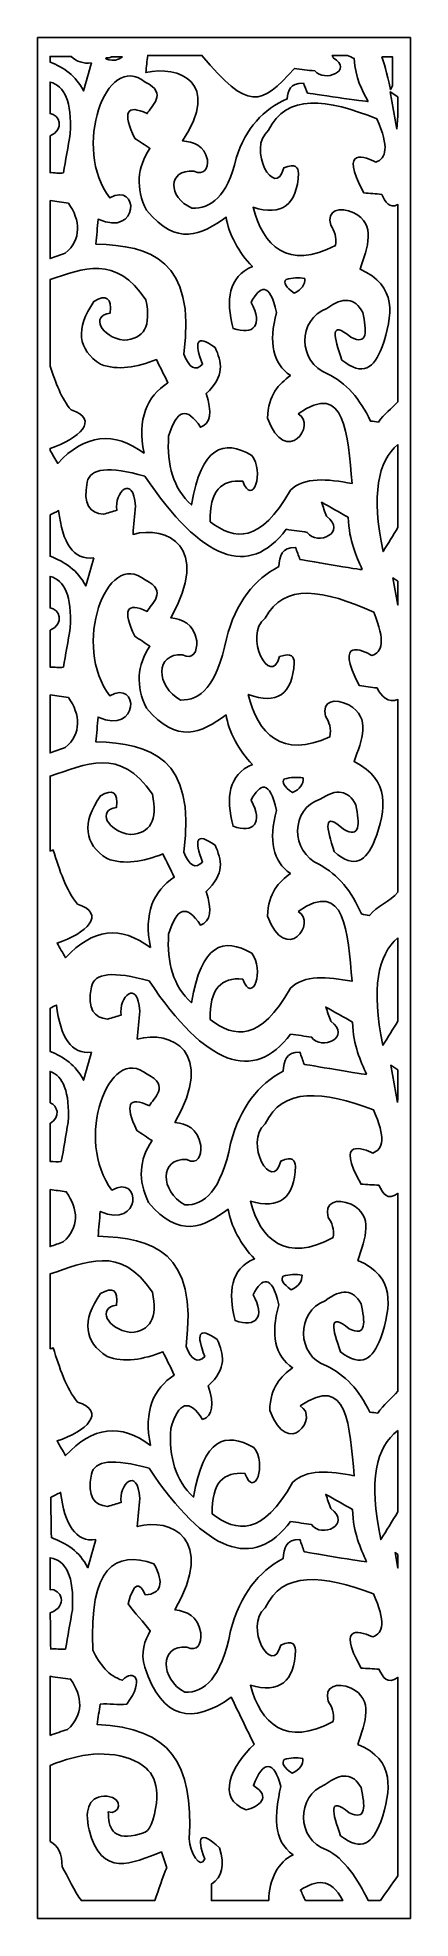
# Model space of a CAD drawing. Header units: centimetres. Extents: x -27 to -23.4, y -9 to 9.
import ezdxf

# ---------------------------------------------------------------- set-up
doc = ezdxf.new("R2010")
doc.units = ezdxf.units.CM
doc.header["$MEASUREMENT"] = 0
doc.layers.add('layer 1', color=7, linetype='Continuous')

msp = doc.modelspace()

# ---------------------------------------------------------------- linework, layer by layer
at = {"layer": 'layer 1', "color": 250}
for points, knots in [([(-23.42773, -9.00021), (-23.42773, -9.00021), (-26.99914, -9.00021), (-26.99914, -9.00021), (-26.99914, -9.00021), (-26.99914, -9.00021), (-26.99914, 9.00077), (-26.99914, 9.00077), (-26.99914, 9.00077), (-26.99914, 9.00077), (-23.42773, 9.00077), (-23.42773, 9.00077), (-23.42773, 9.00077), (-23.42773, 9.00077), (-23.42773, -9.00021), (-23.42773, -9.00021)], [0, 0, 0, 0, 0.2, 0.2, 0.2, 0.2, 0.4, 0.4, 0.4, 0.4, 0.6, 0.6, 0.6, 0.6, 1, 1, 1, 1]), ([(-26.48171, 8.75968), (-26.50741, 8.66994), (-26.53314, 8.58032), (-26.5587, 8.49054), (-26.5587, 8.49054), (-26.63413, 8.63666), (-26.74724, 8.71344), (-26.87886, 8.76728), (-26.87886, 8.76728), (-26.87886, 8.76728), (-26.87886, 8.82135), (-26.87886, 8.82135), (-26.87886, 8.82135), (-26.87886, 8.82135), (-26.67677, 8.82135), (-26.67677, 8.82135), (-26.67677, 8.82135), (-26.62605, 8.77093), (-26.5616, 8.74898), (-26.48171, 8.75968)], [0, 0, 0, 0, 0.16666667, 0.16666667, 0.16666667, 0.16666667, 0.33333333, 0.33333333, 0.33333333, 0.33333333, 0.5, 0.5, 0.5, 0.5, 0.66666667, 0.66666667, 0.66666667, 0.66666667, 1, 1, 1, 1]), ([(-24.50391, 5.40042), (-24.04643, 5.72142), (-24.02956, 5.2026), (-23.98691, 4.73327), (-23.98691, 4.73327), (-24.22347, 4.77645), (-24.44678, 4.79825), (-24.57684, 4.66865), (-24.57684, 4.66865), (-24.86477, 4.15869), (-25.11118, 4.18758), (-25.3459, 4.36724), (-25.3459, 4.36724), (-25.35473, 4.66427), (-25.23764, 4.77362), (-25.03433, 4.7548), (-25.03433, 4.7548), (-24.94056, 4.50428), (-24.82028, 4.84615), (-24.94812, 5.00233), (-24.94812, 5.00233), (-25.21779, 5.15832), (-25.43212, 5.09019), (-25.52485, 4.52885), (-25.52485, 4.52885), (-25.70111, 4.68664), (-25.76192, 4.91263), (-25.7437, 5.18516), (-25.7437, 5.18516), (-25.66847, 5.44333), (-25.56688, 5.47207), (-25.43877, 5.27124), (-25.43877, 5.27124), (-25.34145, 5.30709), (-25.32377, 5.41487), (-25.38571, 5.59397), (-25.38571, 5.59397), (-25.20174, 5.75916), (-25.23505, 5.899), (-25.29952, 6.03527), (-25.29952, 6.03527), (-25.48434, 6.16969), (-25.49914, 6.08369), (-25.41876, 5.87399), (-25.41876, 5.87399), (-25.48733, 5.80575), (-25.54702, 5.83808), (-25.59789, 5.97062), (-25.59789, 5.97062), (-25.47921, 6.88047), (-25.91944, 7.00872), (-26.43975, 7.02528), (-26.43975, 7.02528), (-26.43315, 7.10411), (-26.42652, 7.18307), (-26.41986, 7.26198), (-26.41986, 7.26198), (-26.01987, 7.0863), (-26.02655, 7.62795), (-26.30719, 7.46644), (-26.30719, 7.46644), (-26.66975, 7.93385), (-26.3456, 8.87996), (-25.96911, 8.57493), (-25.96911, 8.57493), (-25.74149, 8.46709), (-25.91831, 8.33808), (-25.94914, 8.2736), (-25.94914, 8.2736), (-26.1481, 8.36686), (-26.18782, 8.28786), (-26.06851, 8.03679), (-26.06851, 8.03679), (-26.01987, 8.00454), (-25.97134, 7.97217), (-25.92264, 7.93986), (-25.92264, 7.93986), (-26.04858, 7.75705), (-26.05967, 7.55978), (-25.95585, 7.34819), (-25.95585, 7.34819), (-25.66147, 6.99662), (-25.43404, 7.11049), (-25.1934, 7.28347), (-25.1934, 7.28347), (-25.17131, 7.12572), (-25.06969, 6.93913), (-24.94153, 6.81007), (-24.94153, 6.81007), (-25.1726, 6.70969), (-25.19674, 6.4909), (-25.12712, 6.21816), (-25.12712, 6.21816), (-24.9291, 6.14732), (-24.83396, 6.24952), (-24.95479, 6.46563), (-24.95479, 6.46563), (-24.87069, 6.62763), (-24.77579, 6.66772), (-24.7094, 6.36874), (-24.7094, 6.36874), (-24.78897, 6.08185), (-24.74478, 5.88105), (-24.57684, 5.76621), (-24.57684, 5.76621), (-24.6898, 5.68401), (-24.78924, 5.58372), (-24.79569, 5.35739), (-24.79569, 5.35739), (-24.62017, 4.88197), (-24.31421, 5.29827), (-24.50391, 5.40042)], [0, 0, 0, 0, 0.03448276, 0.03448276, 0.03448276, 0.03448276, 0.06896552, 0.06896552, 0.06896552, 0.06896552, 0.10344828, 0.10344828, 0.10344828, 0.10344828, 0.13793103, 0.13793103, 0.13793103, 0.13793103, 0.17241379, 0.17241379, 0.17241379, 0.17241379, 0.20689655, 0.20689655, 0.20689655, 0.20689655, 0.24137931, 0.24137931, 0.24137931, 0.24137931, 0.27586207, 0.27586207, 0.27586207, 0.27586207, 0.31034483, 0.31034483, 0.31034483, 0.31034483, 0.34482759, 0.34482759, 0.34482759, 0.34482759, 0.37931034, 0.37931034, 0.37931034, 0.37931034, 0.4137931, 0.4137931, 0.4137931, 0.4137931, 0.44827586, 0.44827586, 0.44827586, 0.44827586, 0.48275862, 0.48275862, 0.48275862, 0.48275862, 0.51724138, 0.51724138, 0.51724138, 0.51724138, 0.55172414, 0.55172414, 0.55172414, 0.55172414, 0.5862069, 0.5862069, 0.5862069, 0.5862069, 0.62068966, 0.62068966, 0.62068966, 0.62068966, 0.65517241, 0.65517241, 0.65517241, 0.65517241, 0.68965517, 0.68965517, 0.68965517, 0.68965517, 0.72413793, 0.72413793, 0.72413793, 0.72413793, 0.75862069, 0.75862069, 0.75862069, 0.75862069, 0.79310345, 0.79310345, 0.79310345, 0.79310345, 0.82758621, 0.82758621, 0.82758621, 0.82758621, 0.86206897, 0.86206897, 0.86206897, 0.86206897, 0.89655172, 0.89655172, 0.89655172, 0.89655172, 0.93103448, 0.93103448, 0.93103448, 0.93103448, 1, 1, 1, 1]), ([(-23.83386, 8.39062), (-23.89129, 8.49807), (-23.9544, 8.60794), (-23.96577, 8.79963), (-23.96577, 8.79963), (-23.98755, 8.80997), (-24.00944, 8.82058), (-24.03125, 8.83084), (-24.03125, 8.83084), (-24.03125, 8.83084), (-24.17632, 8.83084), (-24.17632, 8.83084), (-24.17632, 8.83084), (-24.17307, 8.82321), (-24.16982, 8.81528), (-24.16647, 8.80741), (-24.16647, 8.80741), (-23.96601, 8.68322), (-24.25341, 8.56971), (-24.3443, 8.68172), (-24.3443, 8.68172), (-24.40934, 8.68959), (-24.47434, 8.69735), (-24.53931, 8.70519), (-24.53931, 8.70519), (-24.86209, 8.34565), (-24.98021, 8.29758), (-25.42436, 8.83084), (-25.42436, 8.83084), (-25.42436, 8.83084), (-25.9446, 8.83084), (-25.9446, 8.83084), (-25.9446, 8.83084), (-25.95033, 8.77592), (-25.95607, 8.72099), (-25.96175, 8.66584), (-25.96175, 8.66584), (-25.64913, 8.73807), (-25.23408, 8.57151), (-25.6119, 8.01319), (-25.6119, 8.01319), (-25.50282, 8.00004), (-25.40327, 7.97136), (-25.37106, 7.8322), (-25.37106, 7.8322), (-25.36515, 7.74796), (-25.40135, 7.67983), (-25.5029, 7.72212), (-25.5029, 7.72212), (-25.75523, 7.74037), (-25.75336, 7.47293), (-25.52004, 7.36803), (-25.52004, 7.36803), (-25.33848, 7.36279), (-25.18554, 7.47549), (-25.09567, 7.84789), (-25.09567, 7.84789), (-25.00631, 8.13702), (-24.83531, 8.31395), (-24.60815, 8.41416), (-24.60815, 8.41416), (-24.60254, 8.49551), (-24.58167, 8.56652), (-24.45328, 8.5636), (-24.45328, 8.5636), (-24.43992, 8.5322), (-24.42652, 8.50075), (-24.4131, 8.46931), (-24.4131, 8.46931), (-24.4131, 8.46931), (-23.8281, 8.38272), (-23.83386, 8.39062)], [0, 0, 0, 0, 0.05263158, 0.05263158, 0.05263158, 0.05263158, 0.10526316, 0.10526316, 0.10526316, 0.10526316, 0.15789474, 0.15789474, 0.15789474, 0.15789474, 0.21052632, 0.21052632, 0.21052632, 0.21052632, 0.26315789, 0.26315789, 0.26315789, 0.26315789, 0.31578947, 0.31578947, 0.31578947, 0.31578947, 0.36842105, 0.36842105, 0.36842105, 0.36842105, 0.42105263, 0.42105263, 0.42105263, 0.42105263, 0.47368421, 0.47368421, 0.47368421, 0.47368421, 0.52631579, 0.52631579, 0.52631579, 0.52631579, 0.57894737, 0.57894737, 0.57894737, 0.57894737, 0.63157895, 0.63157895, 0.63157895, 0.63157895, 0.68421053, 0.68421053, 0.68421053, 0.68421053, 0.73684211, 0.73684211, 0.73684211, 0.73684211, 0.78947368, 0.78947368, 0.78947368, 0.78947368, 0.84210526, 0.84210526, 0.84210526, 0.84210526, 0.89473684, 0.89473684, 0.89473684, 0.89473684, 1, 1, 1, 1]), ([(-26.18435, 8.8175), (-26.26927, 8.74306), (-26.41133, 8.81822), (-26.3132, 8.80845), (-26.3132, 8.80845), (-26.30247, 8.81143), (-26.29202, 8.81456), (-26.28177, 8.8175), (-26.28177, 8.8175), (-26.28177, 8.8175), (-26.18435, 8.8175), (-26.18435, 8.8175)], [0, 0, 0, 0, 0.25, 0.25, 0.25, 0.25, 0.5, 0.5, 0.5, 0.5, 1, 1, 1, 1]), ([(-23.7008, 8.8175), (-23.68392, 8.76579), (-23.65502, 8.67265), (-23.6191, 8.50373), (-23.6191, 8.50373), (-23.61108, 8.51632), (-23.60492, 8.52934), (-23.60008, 8.54237), (-23.60008, 8.54237), (-23.60008, 8.54237), (-23.60008, 8.8175), (-23.60008, 8.8175), (-23.60008, 8.8175), (-23.60008, 8.8175), (-23.7008, 8.8175), (-23.7008, 8.8175)], [0, 0, 0, 0, 0.2, 0.2, 0.2, 0.2, 0.4, 0.4, 0.4, 0.4, 0.6, 0.6, 0.6, 0.6, 1, 1, 1, 1]), ([(-26.75137, 7.70552), (-26.72966, 7.82404), (-26.70803, 7.96181), (-26.68615, 8.08027), (-26.68615, 8.08027), (-26.66815, 8.39096), (-26.7413, 8.53977), (-26.87886, 8.57483), (-26.87886, 8.57483), (-26.87886, 8.57483), (-26.87886, 8.27405), (-26.87886, 8.27405), (-26.87886, 8.27405), (-26.79297, 8.26544), (-26.7363, 8.12596), (-26.87886, 8.05992), (-26.87886, 8.05992), (-26.87886, 8.05992), (-26.87886, 7.70776), (-26.87886, 7.70776), (-26.87886, 7.70776), (-26.8381, 7.71127), (-26.79002, 7.69685), (-26.75137, 7.70552)], [0, 0, 0, 0, 0.14285714, 0.14285714, 0.14285714, 0.14285714, 0.28571429, 0.28571429, 0.28571429, 0.28571429, 0.42857143, 0.42857143, 0.42857143, 0.42857143, 0.57142857, 0.57142857, 0.57142857, 0.57142857, 0.71428571, 0.71428571, 0.71428571, 0.71428571, 1, 1, 1, 1]), ([(-23.54789, 5.51597), (-23.60926, 5.44933), (-23.68103, 5.39672), (-23.73461, 5.31979), (-23.73461, 5.31979), (-23.7603, 5.3236), (-23.786, 5.32743), (-23.81149, 5.33123), (-23.81149, 5.33123), (-23.9082, 5.54506), (-24.04503, 5.69575), (-24.2218, 5.78352), (-24.2218, 5.78352), (-24.50903, 5.88995), (-24.50903, 6.30966), (-24.22777, 6.40845), (-24.22777, 6.40845), (-24.07265, 6.52312), (-23.9583, 6.51061), (-23.88461, 6.37102), (-23.88461, 6.37102), (-23.84654, 6.19348), (-23.83398, 6.04884), (-23.99949, 6.13366), (-23.99949, 6.13366), (-24.20375, 6.30629), (-24.16162, 6.13503), (-24.08441, 5.91459), (-24.08441, 5.91459), (-23.88247, 5.75324), (-23.77714, 5.83884), (-23.69833, 6.03971), (-23.69833, 6.03971), (-23.59609, 6.34184), (-23.5516, 6.62602), (-23.91038, 6.78504), (-23.91038, 6.78504), (-23.83959, 6.99538), (-23.75043, 7.21172), (-23.97047, 7.32476), (-23.97047, 7.32476), (-24.10681, 7.38888), (-24.23213, 7.35056), (-24.19073, 7.20523), (-24.19073, 7.20523), (-24.15433, 7.15175), (-24.13387, 7.08983), (-24.14519, 7.01178), (-24.14519, 7.01178), (-24.60067, 6.77281), (-24.84149, 7.00952), (-24.93522, 7.37742), (-24.93522, 7.37742), (-24.65764, 7.29038), (-24.51252, 7.39901), (-24.49987, 7.70302), (-24.49987, 7.70302), (-24.50503, 7.75777), (-24.52428, 7.8001), (-24.64148, 7.7546), (-24.64148, 7.7546), (-24.72116, 7.4398), (-25.00056, 7.94134), (-24.78607, 8.11389), (-24.78607, 8.11389), (-24.62014, 8.46595), (-24.2257, 8.4168), (-23.74876, 8.22266), (-23.74876, 8.22266), (-23.62902, 7.95221), (-23.65957, 7.84402), (-23.75872, 7.80966), (-23.75872, 7.80966), (-23.84654, 7.85274), (-24.12408, 7.97318), (-23.87391, 7.51457), (-23.87391, 7.51457), (-23.81679, 7.50988), (-23.75948, 7.50531), (-23.7024, 7.50074), (-23.7024, 7.50074), (-23.66763, 7.42855), (-23.63115, 7.3604), (-23.54789, 7.40195), (-23.54789, 7.40195), (-23.54789, 7.40195), (-23.54789, 5.51597), (-23.54789, 5.51597)], [0, 0, 0, 0, 0.04347826, 0.04347826, 0.04347826, 0.04347826, 0.08695652, 0.08695652, 0.08695652, 0.08695652, 0.13043478, 0.13043478, 0.13043478, 0.13043478, 0.17391304, 0.17391304, 0.17391304, 0.17391304, 0.2173913, 0.2173913, 0.2173913, 0.2173913, 0.26086957, 0.26086957, 0.26086957, 0.26086957, 0.30434783, 0.30434783, 0.30434783, 0.30434783, 0.34782609, 0.34782609, 0.34782609, 0.34782609, 0.39130435, 0.39130435, 0.39130435, 0.39130435, 0.43478261, 0.43478261, 0.43478261, 0.43478261, 0.47826087, 0.47826087, 0.47826087, 0.47826087, 0.52173913, 0.52173913, 0.52173913, 0.52173913, 0.56521739, 0.56521739, 0.56521739, 0.56521739, 0.60869565, 0.60869565, 0.60869565, 0.60869565, 0.65217391, 0.65217391, 0.65217391, 0.65217391, 0.69565217, 0.69565217, 0.69565217, 0.69565217, 0.73913043, 0.73913043, 0.73913043, 0.73913043, 0.7826087, 0.7826087, 0.7826087, 0.7826087, 0.82608696, 0.82608696, 0.82608696, 0.82608696, 0.86956522, 0.86956522, 0.86956522, 0.86956522, 0.91304348, 0.91304348, 0.91304348, 0.91304348, 1, 1, 1, 1]), ([(-23.55807, 8.12577), (-23.55807, 8.12577), (-23.54789, 8.25288), (-23.54789, 8.25288), (-23.54789, 8.25288), (-23.54789, 8.25288), (-23.54789, 8.4326), (-23.54789, 8.4326), (-23.54789, 8.4326), (-23.54789, 8.4326), (-23.62314, 8.48142), (-23.62314, 8.48142), (-23.62314, 8.48142), (-23.62314, 8.48142), (-23.55807, 8.12577), (-23.55807, 8.12577)], [0, 0, 0, 0, 0.2, 0.2, 0.2, 0.2, 0.4, 0.4, 0.4, 0.4, 0.6, 0.6, 0.6, 0.6, 1, 1, 1, 1]), ([(-26.87886, 7.44157), (-26.82056, 7.43343), (-26.7622, 7.42536), (-26.70401, 7.41717), (-26.70401, 7.41717), (-26.58853, 7.25135), (-26.57504, 7.07228), (-26.73356, 6.93676), (-26.73356, 6.93676), (-26.78201, 6.91982), (-26.83047, 6.90303), (-26.87886, 6.88614), (-26.87886, 6.88614), (-26.87886, 6.88614), (-26.87886, 7.44157), (-26.87886, 7.44157)], [0, 0, 0, 0, 0.2, 0.2, 0.2, 0.2, 0.4, 0.4, 0.4, 0.4, 0.6, 0.6, 0.6, 0.6, 1, 1, 1, 1]), ([(-25.97929, 5.0221), (-26.26258, 5.2373), (-26.54745, 5.20514), (-26.80633, 4.92587), (-26.80633, 4.92587), (-26.83053, 4.96719), (-26.85461, 5.00878), (-26.87886, 5.05008), (-26.87886, 5.05008), (-26.87886, 5.05008), (-26.87886, 5.06974), (-26.87886, 5.06974), (-26.87886, 5.06974), (-26.60466, 5.15748), (-26.39684, 5.34872), (-26.67822, 5.43737), (-26.67822, 5.43737), (-26.77067, 5.54606), (-26.82701, 5.69852), (-26.87886, 5.85665), (-26.87886, 5.85665), (-26.87886, 5.85665), (-26.87886, 6.68476), (-26.87886, 6.68476), (-26.87886, 6.68476), (-26.56539, 6.79032), (-26.25061, 6.92619), (-25.96097, 6.49028), (-25.96097, 6.49028), (-25.90925, 6.24307), (-25.97929, 6.11467), (-26.17121, 6.10475), (-26.17121, 6.10475), (-26.39651, 6.13503), (-26.49246, 6.34209), (-26.30359, 6.36417), (-26.30359, 6.36417), (-26.28841, 6.50997), (-26.34021, 6.54706), (-26.45894, 6.47542), (-26.45894, 6.47542), (-26.63866, 6.21585), (-26.61728, 6.01569), (-26.39496, 5.87481), (-26.39496, 5.87481), (-26.23049, 5.81192), (-26.04933, 5.84398), (-25.8605, 5.91943), (-25.8605, 5.91943), (-25.82401, 5.84525), (-25.78738, 5.77107), (-25.75092, 5.69693), (-25.75092, 5.69693), (-25.95263, 5.56477), (-26.04559, 5.35208), (-25.97929, 5.0221)], [0, 0, 0, 0, 0.06666667, 0.06666667, 0.06666667, 0.06666667, 0.13333333, 0.13333333, 0.13333333, 0.13333333, 0.2, 0.2, 0.2, 0.2, 0.26666667, 0.26666667, 0.26666667, 0.26666667, 0.33333333, 0.33333333, 0.33333333, 0.33333333, 0.4, 0.4, 0.4, 0.4, 0.46666667, 0.46666667, 0.46666667, 0.46666667, 0.53333333, 0.53333333, 0.53333333, 0.53333333, 0.6, 0.6, 0.6, 0.6, 0.66666667, 0.66666667, 0.66666667, 0.66666667, 0.73333333, 0.73333333, 0.73333333, 0.73333333, 0.8, 0.8, 0.8, 0.8, 0.86666667, 0.86666667, 0.86666667, 0.86666667, 1, 1, 1, 1]), ([(-24.43834, 6.69629), (-24.4981, 6.70568), (-24.55798, 6.70263), (-24.61779, 6.68698), (-24.61779, 6.68698), (-24.64675, 6.65558), (-24.62157, 6.61173), (-24.54251, 6.55533), (-24.54251, 6.55533), (-24.46925, 6.5898), (-24.43454, 6.63674), (-24.43834, 6.69629)], [0, 0, 0, 0, 0.25, 0.25, 0.25, 0.25, 0.5, 0.5, 0.5, 0.5, 1, 1, 1, 1]), ([(-23.54789, 5.10762), (-23.73944, 4.94706), (-23.80412, 4.62731), (-23.68888, 4.08223), (-23.68888, 4.08223), (-23.64188, 4.15846), (-23.59502, 4.23474), (-23.54789, 4.31092), (-23.54789, 4.31092), (-23.54789, 4.31092), (-23.54789, 5.10762), (-23.54789, 5.10762)], [0, 0, 0, 0, 0.25, 0.25, 0.25, 0.25, 0.5, 0.5, 0.5, 0.5, 1, 1, 1, 1]), ([(-23.8885, 3.91008), (-23.9478, 4.04136), (-24.01292, 4.17574), (-24.02471, 4.40989), (-24.02471, 4.40989), (-24.1096, 4.45776), (-24.19434, 4.5058), (-24.27924, 4.55389), (-24.27924, 4.55389), (-24.26346, 4.50912), (-24.24768, 4.46423), (-24.23183, 4.41949), (-24.23183, 4.41949), (-24.02495, 4.26762), (-24.32155, 4.12907), (-24.41549, 4.26571), (-24.41549, 4.26571), (-24.48251, 4.27527), (-24.54971, 4.28479), (-24.61672, 4.29454), (-24.61672, 4.29454), (-24.97404, 3.82362), (-25.42594, 3.99333), (-25.97251, 4.80392), (-25.97251, 4.80392), (-26.31403, 4.89982), (-26.49753, 4.88081), (-26.52322, 4.74611), (-26.52322, 4.74611), (-26.56957, 4.52835), (-26.49664, 4.45133), (-26.36921, 4.43873), (-26.36921, 4.43873), (-26.32388, 4.45135), (-26.28433, 4.46423), (-26.23899, 4.47705), (-26.23899, 4.47705), (-26.26897, 4.64693), (-26.08002, 4.83048), (-26.06142, 4.51564), (-26.06142, 4.51564), (-26.06931, 4.42585), (-26.0772, 4.33617), (-26.08502, 4.24645), (-26.08502, 4.24645), (-25.7624, 4.33461), (-25.33387, 4.13108), (-25.7239, 3.4487), (-25.7239, 3.4487), (-25.61131, 3.43307), (-25.50856, 3.39789), (-25.47526, 3.22772), (-25.47526, 3.22772), (-25.46914, 3.12504), (-25.50661, 3.04162), (-25.61136, 3.09319), (-25.61136, 3.09319), (-25.87198, 3.11557), (-25.86994, 2.78893), (-25.6292, 2.66063), (-25.6292, 2.66063), (-25.44163, 2.65421), (-25.28377, 2.79199), (-25.19108, 3.24693), (-25.19108, 3.24693), (-25.09883, 3.60006), (-24.92212, 3.81645), (-24.68778, 3.93882), (-24.68778, 3.93882), (-24.68204, 4.03833), (-24.66041, 4.12501), (-24.52801, 4.12154), (-24.52801, 4.12154), (-24.51413, 4.08299), (-24.5003, 4.0447), (-24.48652, 4.00623), (-24.48652, 4.00623), (-24.48652, 4.00623), (-23.88264, 3.90052), (-23.8885, 3.91008)], [0, 0, 0, 0, 0.04761905, 0.04761905, 0.04761905, 0.04761905, 0.0952381, 0.0952381, 0.0952381, 0.0952381, 0.14285714, 0.14285714, 0.14285714, 0.14285714, 0.19047619, 0.19047619, 0.19047619, 0.19047619, 0.23809524, 0.23809524, 0.23809524, 0.23809524, 0.28571429, 0.28571429, 0.28571429, 0.28571429, 0.33333333, 0.33333333, 0.33333333, 0.33333333, 0.38095238, 0.38095238, 0.38095238, 0.38095238, 0.42857143, 0.42857143, 0.42857143, 0.42857143, 0.47619048, 0.47619048, 0.47619048, 0.47619048, 0.52380952, 0.52380952, 0.52380952, 0.52380952, 0.57142857, 0.57142857, 0.57142857, 0.57142857, 0.61904762, 0.61904762, 0.61904762, 0.61904762, 0.66666667, 0.66666667, 0.66666667, 0.66666667, 0.71428571, 0.71428571, 0.71428571, 0.71428571, 0.76190476, 0.76190476, 0.76190476, 0.76190476, 0.80952381, 0.80952381, 0.80952381, 0.80952381, 0.85714286, 0.85714286, 0.85714286, 0.85714286, 0.9047619, 0.9047619, 0.9047619, 0.9047619, 1, 1, 1, 1]), ([(-26.46129, 4.02156), (-26.48686, 3.9319), (-26.51252, 3.84218), (-26.53823, 3.7525), (-26.53823, 3.7525), (-26.61753, 3.90623), (-26.73859, 3.98301), (-26.87886, 4.03751), (-26.87886, 4.03751), (-26.87886, 4.03751), (-26.87886, 4.43253), (-26.87886, 4.43253), (-26.87886, 4.43253), (-26.85217, 4.44611), (-26.82543, 4.45958), (-26.7987, 4.47322), (-26.7987, 4.47322), (-26.76026, 4.16662), (-26.65758, 3.99517), (-26.46129, 4.02156)], [0, 0, 0, 0, 0.16666667, 0.16666667, 0.16666667, 0.16666667, 0.33333333, 0.33333333, 0.33333333, 0.33333333, 0.5, 0.5, 0.5, 0.5, 0.66666667, 0.66666667, 0.66666667, 0.66666667, 1, 1, 1, 1]), ([(-24.50391, 0.63568), (-24.04643, 0.95661), (-24.02956, 0.43773), (-23.98691, -0.03162), (-23.98691, -0.03162), (-24.22347, 0.01162), (-24.44678, 0.03345), (-24.57684, -0.09607), (-24.57684, -0.09607), (-24.86477, -0.60609), (-25.11118, -0.5771), (-25.3459, -0.39751), (-25.3459, -0.39751), (-25.35473, -0.10066), (-25.23764, 0.00881), (-25.03433, -0.01003), (-25.03433, -0.01003), (-24.94056, -0.26061), (-24.82028, 0.08134), (-24.94812, 0.23746), (-24.94812, 0.23746), (-25.21779, 0.39341), (-25.43212, 0.32539), (-25.52485, -0.23597), (-25.52485, -0.23597), (-25.70111, -0.07818), (-25.76192, 0.14776), (-25.7437, 0.42031), (-25.7437, 0.42031), (-25.66847, 0.6785), (-25.56688, 0.70726), (-25.43877, 0.50661), (-25.43877, 0.50661), (-25.34145, 0.54228), (-25.32377, 0.64991), (-25.38571, 0.82919), (-25.38571, 0.82919), (-25.20174, 0.9944), (-25.23505, 1.13413), (-25.29952, 1.27042), (-25.29952, 1.27042), (-25.48434, 1.40497), (-25.49914, 1.31891), (-25.41876, 1.10918), (-25.41876, 1.10918), (-25.48733, 1.04101), (-25.54702, 1.07317), (-25.59789, 1.20592), (-25.59789, 1.20592), (-25.47921, 2.11556), (-25.91944, 2.24387), (-26.43975, 2.26053), (-26.43975, 2.26053), (-26.43315, 2.33928), (-26.42652, 2.41834), (-26.41986, 2.49707), (-26.41986, 2.49707), (-26.01987, 2.3215), (-26.02655, 2.86315), (-26.30719, 2.70166), (-26.30719, 2.70166), (-26.66975, 3.16902), (-26.3456, 4.11511), (-25.96911, 3.81006), (-25.96911, 3.81006), (-25.74149, 3.70239), (-25.91831, 3.57319), (-25.94914, 3.50875), (-25.94914, 3.50875), (-26.1481, 3.60192), (-26.18782, 3.52299), (-26.06851, 3.27192), (-26.06851, 3.27192), (-26.01987, 3.23971), (-25.97134, 3.20747), (-25.92264, 3.17505), (-25.92264, 3.17505), (-26.04858, 2.99216), (-26.05967, 2.79495), (-25.95585, 2.58335), (-25.95585, 2.58335), (-25.66147, 2.23175), (-25.43404, 2.34573), (-25.1934, 2.5187), (-25.1934, 2.5187), (-25.17131, 2.36081), (-25.06969, 2.17426), (-24.94153, 2.0452), (-24.94153, 2.0452), (-25.1726, 1.94489), (-25.19674, 1.72609), (-25.12712, 1.45341), (-25.12712, 1.45341), (-24.9291, 1.38247), (-24.83396, 1.48465), (-24.95479, 1.7008), (-24.95479, 1.7008), (-24.87069, 1.86299), (-24.77579, 1.90285), (-24.7094, 1.60412), (-24.7094, 1.60412), (-24.78897, 1.317), (-24.74478, 1.11637), (-24.57684, 1.00138), (-24.57684, 1.00138), (-24.6898, 0.91916), (-24.78924, 0.81883), (-24.79569, 0.5925), (-24.79569, 0.5925), (-24.62017, 0.11712), (-24.31421, 0.5334), (-24.50391, 0.63568)], [0, 0, 0, 0, 0.03448276, 0.03448276, 0.03448276, 0.03448276, 0.06896552, 0.06896552, 0.06896552, 0.06896552, 0.10344828, 0.10344828, 0.10344828, 0.10344828, 0.13793103, 0.13793103, 0.13793103, 0.13793103, 0.17241379, 0.17241379, 0.17241379, 0.17241379, 0.20689655, 0.20689655, 0.20689655, 0.20689655, 0.24137931, 0.24137931, 0.24137931, 0.24137931, 0.27586207, 0.27586207, 0.27586207, 0.27586207, 0.31034483, 0.31034483, 0.31034483, 0.31034483, 0.34482759, 0.34482759, 0.34482759, 0.34482759, 0.37931034, 0.37931034, 0.37931034, 0.37931034, 0.4137931, 0.4137931, 0.4137931, 0.4137931, 0.44827586, 0.44827586, 0.44827586, 0.44827586, 0.48275862, 0.48275862, 0.48275862, 0.48275862, 0.51724138, 0.51724138, 0.51724138, 0.51724138, 0.55172414, 0.55172414, 0.55172414, 0.55172414, 0.5862069, 0.5862069, 0.5862069, 0.5862069, 0.62068966, 0.62068966, 0.62068966, 0.62068966, 0.65517241, 0.65517241, 0.65517241, 0.65517241, 0.68965517, 0.68965517, 0.68965517, 0.68965517, 0.72413793, 0.72413793, 0.72413793, 0.72413793, 0.75862069, 0.75862069, 0.75862069, 0.75862069, 0.79310345, 0.79310345, 0.79310345, 0.79310345, 0.82758621, 0.82758621, 0.82758621, 0.82758621, 0.86206897, 0.86206897, 0.86206897, 0.86206897, 0.89655172, 0.89655172, 0.89655172, 0.89655172, 0.93103448, 0.93103448, 0.93103448, 0.93103448, 1, 1, 1, 1]), ([(-26.75137, 2.974), (-26.72966, 3.0925), (-26.70803, 3.23026), (-26.68615, 3.34874), (-26.68615, 3.34874), (-26.66815, 3.65944), (-26.7413, 3.8082), (-26.87886, 3.84332), (-26.87886, 3.84332), (-26.87886, 3.84332), (-26.87886, 3.54252), (-26.87886, 3.54252), (-26.87886, 3.54252), (-26.79297, 3.53396), (-26.7363, 3.39446), (-26.87886, 3.3284), (-26.87886, 3.3284), (-26.87886, 3.3284), (-26.87886, 2.97626), (-26.87886, 2.97626), (-26.87886, 2.97626), (-26.8381, 2.97977), (-26.79002, 2.96541), (-26.75137, 2.974)], [0, 0, 0, 0, 0.14285714, 0.14285714, 0.14285714, 0.14285714, 0.28571429, 0.28571429, 0.28571429, 0.28571429, 0.42857143, 0.42857143, 0.42857143, 0.42857143, 0.57142857, 0.57142857, 0.57142857, 0.57142857, 0.71428571, 0.71428571, 0.71428571, 0.71428571, 1, 1, 1, 1]), ([(-23.54789, 0.82105), (-23.62076, 0.73526), (-23.75361, 0.68753), (-23.82006, 0.59775), (-23.82006, 0.59775), (-23.84574, 0.60278), (-23.87122, 0.60802), (-23.8967, 0.61301), (-23.8967, 0.61301), (-23.9893, 0.83175), (-24.12319, 0.98922), (-24.2982, 1.08575), (-24.2982, 1.08575), (-24.58322, 1.20643), (-24.57533, 1.62586), (-24.29233, 1.71057), (-24.29233, 1.71057), (-24.13523, 1.81746), (-24.02116, 1.79932), (-23.95019, 1.6561), (-23.95019, 1.6561), (-23.91538, 1.47672), (-23.90547, 1.33144), (-24.06937, 1.42444), (-24.06937, 1.42444), (-24.2703, 1.60723), (-24.2315, 1.43394), (-24.15837, 1.20983), (-24.15837, 1.20983), (-23.95961, 1.03843), (-23.85269, 1.1187), (-23.7702, 1.3155), (-23.7702, 1.3155), (-23.66226, 1.6125), (-23.61238, 1.89416), (-23.96793, 2.07121), (-23.96793, 2.07121), (-23.89319, 2.27791), (-23.80001, 2.48965), (-24.01777, 2.61363), (-24.01777, 2.61363), (-24.15282, 2.68449), (-24.27892, 2.65232), (-24.2401, 2.50508), (-24.2401, 2.50508), (-24.20474, 2.44979), (-24.1857, 2.38701), (-24.19827, 2.30978), (-24.19827, 2.30978), (-24.65823, 2.09329), (-24.89447, 2.34207), (-24.98105, 2.71432), (-24.98105, 2.71432), (-24.70538, 2.61367), (-24.5583, 2.71483), (-24.5398, 3.01821), (-24.5398, 3.01821), (-24.54387, 3.07317), (-24.56232, 3.11635), (-24.68036, 3.07691), (-24.68036, 3.07691), (-24.76594, 2.76615), (-25.03567, 3.28131), (-24.81817, 3.44297), (-24.81817, 3.44297), (-24.64546, 3.78661), (-24.25225, 3.71803), (-23.77932, 3.50015), (-23.77932, 3.50015), (-23.66464, 3.22373), (-23.69731, 3.11711), (-23.79696, 3.0878), (-23.79696, 3.0878), (-23.88401, 3.13523), (-24.15917, 3.26959), (-23.91778, 2.79848), (-23.91778, 2.79848), (-23.86061, 2.79106), (-23.80359, 2.78356), (-23.74641, 2.77609), (-23.74641, 2.77609), (-23.71282, 2.70147), (-23.64027, 2.62615), (-23.54789, 2.6655), (-23.54789, 2.6655), (-23.54789, 2.6655), (-23.54789, 0.82105), (-23.54789, 0.82105)], [0, 0, 0, 0, 0.04347826, 0.04347826, 0.04347826, 0.04347826, 0.08695652, 0.08695652, 0.08695652, 0.08695652, 0.13043478, 0.13043478, 0.13043478, 0.13043478, 0.17391304, 0.17391304, 0.17391304, 0.17391304, 0.2173913, 0.2173913, 0.2173913, 0.2173913, 0.26086957, 0.26086957, 0.26086957, 0.26086957, 0.30434783, 0.30434783, 0.30434783, 0.30434783, 0.34782609, 0.34782609, 0.34782609, 0.34782609, 0.39130435, 0.39130435, 0.39130435, 0.39130435, 0.43478261, 0.43478261, 0.43478261, 0.43478261, 0.47826087, 0.47826087, 0.47826087, 0.47826087, 0.52173913, 0.52173913, 0.52173913, 0.52173913, 0.56521739, 0.56521739, 0.56521739, 0.56521739, 0.60869565, 0.60869565, 0.60869565, 0.60869565, 0.65217391, 0.65217391, 0.65217391, 0.65217391, 0.69565217, 0.69565217, 0.69565217, 0.69565217, 0.73913043, 0.73913043, 0.73913043, 0.73913043, 0.7826087, 0.7826087, 0.7826087, 0.7826087, 0.82608696, 0.82608696, 0.82608696, 0.82608696, 0.86956522, 0.86956522, 0.86956522, 0.86956522, 0.91304348, 0.91304348, 0.91304348, 0.91304348, 1, 1, 1, 1]), ([(-23.54789, 3.79907), (-23.54789, 3.79907), (-23.59556, 3.82994), (-23.59556, 3.82994), (-23.59556, 3.82994), (-23.59556, 3.82994), (-23.54789, 3.56982), (-23.54789, 3.56982), (-23.54789, 3.56982), (-23.54789, 3.56982), (-23.54789, 3.79907), (-23.54789, 3.79907)], [0, 0, 0, 0, 0.25, 0.25, 0.25, 0.25, 0.5, 0.5, 0.5, 0.5, 1, 1, 1, 1]), ([(-26.87886, 2.71009), (-26.82056, 2.70185), (-26.7622, 2.69392), (-26.70401, 2.68569), (-26.70401, 2.68569), (-26.58853, 2.51987), (-26.57504, 2.3408), (-26.73356, 2.20526), (-26.73356, 2.20526), (-26.78201, 2.18826), (-26.83047, 2.17155), (-26.87886, 2.1547), (-26.87886, 2.1547), (-26.87886, 2.1547), (-26.87886, 2.71009), (-26.87886, 2.71009)], [0, 0, 0, 0, 0.2, 0.2, 0.2, 0.2, 0.4, 0.4, 0.4, 0.4, 0.6, 0.6, 0.6, 0.6, 1, 1, 1, 1]), ([(-25.91778, 0.29077), (-26.20094, 0.50576), (-26.47199, 0.47366), (-26.73084, 0.19432), (-26.73084, 0.19432), (-26.75817, 0.24125), (-26.78566, 0.28817), (-26.81306, 0.3352), (-26.81306, 0.3352), (-26.53417, 0.42143), (-26.33199, 0.61633), (-26.61671, 0.70591), (-26.61671, 0.70591), (-26.72842, 0.83737), (-26.78746, 1.03308), (-26.84954, 1.22493), (-26.84954, 1.22493), (-26.8594, 1.22197), (-26.8691, 1.21929), (-26.87886, 1.21624), (-26.87886, 1.21624), (-26.87886, 1.21624), (-26.87886, 1.93313), (-26.87886, 1.93313), (-26.87886, 1.93313), (-26.54522, 2.0385), (-26.20801, 2.22306), (-25.8994, 1.7587), (-25.8994, 1.7587), (-25.84764, 1.51154), (-25.91778, 1.38319), (-26.10964, 1.37317), (-26.10964, 1.37317), (-26.33493, 1.40359), (-26.43083, 1.61061), (-26.24203, 1.63267), (-26.24203, 1.63267), (-26.22683, 1.77855), (-26.27864, 1.81558), (-26.39734, 1.74387), (-26.39734, 1.74387), (-26.57705, 1.48429), (-26.55565, 1.28435), (-26.33336, 1.14339), (-26.33336, 1.14339), (-26.16895, 1.08036), (-25.98776, 1.11254), (-25.79891, 1.18784), (-25.79891, 1.18784), (-25.7624, 1.11371), (-25.7259, 1.03955), (-25.6893, 0.96532), (-25.6893, 0.96532), (-25.89105, 0.83321), (-25.98399, 0.62056), (-25.91778, 0.29077)], [0, 0, 0, 0, 0.06666667, 0.06666667, 0.06666667, 0.06666667, 0.13333333, 0.13333333, 0.13333333, 0.13333333, 0.2, 0.2, 0.2, 0.2, 0.26666667, 0.26666667, 0.26666667, 0.26666667, 0.33333333, 0.33333333, 0.33333333, 0.33333333, 0.4, 0.4, 0.4, 0.4, 0.46666667, 0.46666667, 0.46666667, 0.46666667, 0.53333333, 0.53333333, 0.53333333, 0.53333333, 0.6, 0.6, 0.6, 0.6, 0.66666667, 0.66666667, 0.66666667, 0.66666667, 0.73333333, 0.73333333, 0.73333333, 0.73333333, 0.8, 0.8, 0.8, 0.8, 0.86666667, 0.86666667, 0.86666667, 0.86666667, 1, 1, 1, 1]), ([(-24.45443, 1.91497), (-24.5143, 1.92442), (-24.57407, 1.92135), (-24.63386, 1.90556), (-24.63386, 1.90556), (-24.66281, 1.87443), (-24.63763, 1.83059), (-24.5586, 1.77416), (-24.5586, 1.77416), (-24.48522, 1.80862), (-24.45059, 1.85557), (-24.45443, 1.91497)], [0, 0, 0, 0, 0.25, 0.25, 0.25, 0.25, 0.5, 0.5, 0.5, 0.5, 1, 1, 1, 1]), ([(-23.54789, 0.38356), (-23.74077, 0.22348), (-23.80635, -0.09635), (-23.6907, -0.64331), (-23.6907, -0.64331), (-23.64321, -0.56606), (-23.59556, -0.48882), (-23.54789, -0.41157), (-23.54789, -0.41157), (-23.54789, -0.41157), (-23.54789, 0.38356), (-23.54789, 0.38356)], [0, 0, 0, 0, 0.25, 0.25, 0.25, 0.25, 0.5, 0.5, 0.5, 0.5, 1, 1, 1, 1]), ([(-23.84741, -0.92144), (-23.90673, -0.79014), (-23.97192, -0.65576), (-23.98369, -0.42164), (-23.98369, -0.42164), (-24.06843, -0.37372), (-24.1533, -0.32559), (-24.23822, -0.27761), (-24.23822, -0.27761), (-24.22241, -0.32236), (-24.20661, -0.36723), (-24.19079, -0.41203), (-24.19079, -0.41203), (-23.98381, -0.5638), (-24.28054, -0.70239), (-24.37436, -0.56572), (-24.37436, -0.56572), (-24.44153, -0.55617), (-24.50859, -0.54661), (-24.57573, -0.53696), (-24.57573, -0.53696), (-24.93288, -1.00782), (-25.38488, -0.83815), (-25.9315, -0.02752), (-25.9315, -0.02752), (-26.27297, 0.06838), (-26.4565, 0.04933), (-26.48219, -0.08533), (-26.48219, -0.08533), (-26.5286, -0.30307), (-26.45548, -0.38006), (-26.32822, -0.39275), (-26.32822, -0.39275), (-26.28292, -0.37998), (-26.24332, -0.36723), (-26.19797, -0.35441), (-26.19797, -0.35441), (-26.22786, -0.18453), (-26.03894, -0.00102), (-26.0204, -0.31588), (-26.0204, -0.31588), (-26.02818, -0.40563), (-26.03619, -0.49529), (-26.044, -0.58499), (-26.044, -0.58499), (-25.72139, -0.49683), (-25.29285, -0.70042), (-25.68287, -1.38265), (-25.68287, -1.38265), (-25.57029, -1.39839), (-25.46753, -1.43357), (-25.43429, -1.6038), (-25.43429, -1.6038), (-25.42814, -1.70644), (-25.46553, -1.7899), (-25.57037, -1.73828), (-25.57037, -1.73828), (-25.83091, -1.71587), (-25.82889, -2.04253), (-25.58806, -2.17072), (-25.58806, -2.17072), (-25.40055, -2.17727), (-25.24276, -2.03947), (-25.15006, -1.5846), (-25.15006, -1.5846), (-25.05769, -1.23135), (-24.8811, -1.01501), (-24.64676, -0.89262), (-24.64676, -0.89262), (-24.64103, -0.79311), (-24.6194, -0.70647), (-24.48682, -0.7099), (-24.48682, -0.7099), (-24.47308, -0.74849), (-24.45924, -0.78676), (-24.44544, -0.82531), (-24.44544, -0.82531), (-24.44544, -0.82531), (-23.84149, -0.93096), (-23.84741, -0.92144)], [0, 0, 0, 0, 0.04761905, 0.04761905, 0.04761905, 0.04761905, 0.0952381, 0.0952381, 0.0952381, 0.0952381, 0.14285714, 0.14285714, 0.14285714, 0.14285714, 0.19047619, 0.19047619, 0.19047619, 0.19047619, 0.23809524, 0.23809524, 0.23809524, 0.23809524, 0.28571429, 0.28571429, 0.28571429, 0.28571429, 0.33333333, 0.33333333, 0.33333333, 0.33333333, 0.38095238, 0.38095238, 0.38095238, 0.38095238, 0.42857143, 0.42857143, 0.42857143, 0.42857143, 0.47619048, 0.47619048, 0.47619048, 0.47619048, 0.52380952, 0.52380952, 0.52380952, 0.52380952, 0.57142857, 0.57142857, 0.57142857, 0.57142857, 0.61904762, 0.61904762, 0.61904762, 0.61904762, 0.66666667, 0.66666667, 0.66666667, 0.66666667, 0.71428571, 0.71428571, 0.71428571, 0.71428571, 0.76190476, 0.76190476, 0.76190476, 0.76190476, 0.80952381, 0.80952381, 0.80952381, 0.80952381, 0.85714286, 0.85714286, 0.85714286, 0.85714286, 0.9047619, 0.9047619, 0.9047619, 0.9047619, 1, 1, 1, 1]), ([(-26.48171, -0.7099), (-26.50741, -0.79962), (-26.53314, -0.8893), (-26.5587, -0.97904), (-26.5587, -0.97904), (-26.63413, -0.83288), (-26.74724, -0.75621), (-26.87886, -0.70224), (-26.87886, -0.70224), (-26.87886, -0.70224), (-26.87886, -0.28856), (-26.87886, -0.28856), (-26.87886, -0.28856), (-26.85895, -0.27841), (-26.83909, -0.26837), (-26.81923, -0.2583), (-26.81923, -0.2583), (-26.78077, -0.56494), (-26.67809, -0.73641), (-26.48171, -0.7099)], [0, 0, 0, 0, 0.16666667, 0.16666667, 0.16666667, 0.16666667, 0.33333333, 0.33333333, 0.33333333, 0.33333333, 0.5, 0.5, 0.5, 0.5, 0.66666667, 0.66666667, 0.66666667, 0.66666667, 1, 1, 1, 1]), ([(-24.48347, -4.09593), (-24.02582, -3.77495), (-24.00916, -4.29375), (-23.96628, -4.76314), (-23.96628, -4.76314), (-24.20293, -4.71971), (-24.42625, -4.69808), (-24.55643, -4.82764), (-24.55643, -4.82764), (-24.84421, -5.33755), (-25.0906, -5.30864), (-25.32542, -5.12901), (-25.32542, -5.12901), (-25.33413, -4.83208), (-25.21706, -4.72267), (-25.01373, -4.74157), (-25.01373, -4.74157), (-24.9201, -4.99213), (-24.79975, -4.6501), (-24.92768, -4.49408), (-24.92768, -4.49408), (-25.19725, -4.33792), (-25.41158, -4.40614), (-25.50441, -4.96754), (-25.50441, -4.96754), (-25.68052, -4.80975), (-25.74131, -4.58376), (-25.7231, -4.31121), (-25.7231, -4.31121), (-25.64806, -4.05287), (-25.54626, -4.02433), (-25.41822, -4.225), (-25.41822, -4.225), (-25.32093, -4.18918), (-25.3033, -4.08153), (-25.36518, -3.90217), (-25.36518, -3.90217), (-25.18114, -3.7371), (-25.21461, -3.59737), (-25.27893, -3.46115), (-25.27893, -3.46115), (-25.46376, -3.32645), (-25.47871, -3.41268), (-25.39835, -3.62245), (-25.39835, -3.62245), (-25.46676, -3.69056), (-25.52646, -3.65835), (-25.57731, -3.52558), (-25.57731, -3.52558), (-25.45863, -2.61592), (-25.89907, -2.48767), (-26.41926, -2.47099), (-26.41926, -2.47099), (-26.4126, -2.39224), (-26.40593, -2.31316), (-26.39934, -2.23441), (-26.39934, -2.23441), (-25.99933, -2.41005), (-26.00597, -1.86842), (-26.28666, -2.02984), (-26.28666, -2.02984), (-26.64919, -1.56239), (-26.32505, -0.61637), (-25.94859, -0.92146), (-25.94859, -0.92146), (-25.72091, -1.02914), (-25.89772, -1.15832), (-25.92867, -1.22277), (-25.92867, -1.22277), (-26.12754, -1.1296), (-26.16731, -1.20837), (-26.048, -1.4596), (-26.048, -1.4596), (-25.99933, -1.49185), (-25.95079, -1.52403), (-25.90214, -1.55637), (-25.90214, -1.55637), (-26.02809, -1.73932), (-26.03915, -1.93659), (-25.93523, -2.14818), (-25.93523, -2.14818), (-25.64083, -2.49975), (-25.41343, -2.38588), (-25.17285, -2.21284), (-25.17285, -2.21284), (-25.15084, -2.37065), (-25.0491, -2.55718), (-24.92103, -2.6863), (-24.92103, -2.6863), (-25.15194, -2.7867), (-25.17629, -3.00543), (-25.10667, -3.27805), (-25.10667, -3.27805), (-24.90868, -3.34905), (-24.81344, -3.24694), (-24.93419, -3.03066), (-24.93419, -3.03066), (-24.8503, -2.86849), (-24.75521, -2.82861), (-24.68901, -3.12738), (-24.68901, -3.12738), (-24.76856, -3.41452), (-24.72427, -3.61524), (-24.55643, -3.73002), (-24.55643, -3.73002), (-24.66921, -3.8124), (-24.76889, -3.91265), (-24.77505, -4.13898), (-24.77505, -4.13898), (-24.59959, -4.6144), (-24.29364, -4.1981), (-24.48347, -4.09593)], [0, 0, 0, 0, 0.03448276, 0.03448276, 0.03448276, 0.03448276, 0.06896552, 0.06896552, 0.06896552, 0.06896552, 0.10344828, 0.10344828, 0.10344828, 0.10344828, 0.13793103, 0.13793103, 0.13793103, 0.13793103, 0.17241379, 0.17241379, 0.17241379, 0.17241379, 0.20689655, 0.20689655, 0.20689655, 0.20689655, 0.24137931, 0.24137931, 0.24137931, 0.24137931, 0.27586207, 0.27586207, 0.27586207, 0.27586207, 0.31034483, 0.31034483, 0.31034483, 0.31034483, 0.34482759, 0.34482759, 0.34482759, 0.34482759, 0.37931034, 0.37931034, 0.37931034, 0.37931034, 0.4137931, 0.4137931, 0.4137931, 0.4137931, 0.44827586, 0.44827586, 0.44827586, 0.44827586, 0.48275862, 0.48275862, 0.48275862, 0.48275862, 0.51724138, 0.51724138, 0.51724138, 0.51724138, 0.55172414, 0.55172414, 0.55172414, 0.55172414, 0.5862069, 0.5862069, 0.5862069, 0.5862069, 0.62068966, 0.62068966, 0.62068966, 0.62068966, 0.65517241, 0.65517241, 0.65517241, 0.65517241, 0.68965517, 0.68965517, 0.68965517, 0.68965517, 0.72413793, 0.72413793, 0.72413793, 0.72413793, 0.75862069, 0.75862069, 0.75862069, 0.75862069, 0.79310345, 0.79310345, 0.79310345, 0.79310345, 0.82758621, 0.82758621, 0.82758621, 0.82758621, 0.86206897, 0.86206897, 0.86206897, 0.86206897, 0.89655172, 0.89655172, 0.89655172, 0.89655172, 0.93103448, 0.93103448, 0.93103448, 0.93103448, 1, 1, 1, 1]), ([(-26.77186, -1.75746), (-26.75019, -1.63905), (-26.72842, -1.5013), (-26.70675, -1.38265), (-26.70675, -1.38265), (-26.68958, -1.08794), (-26.75468, -0.93886), (-26.87886, -0.89446), (-26.87886, -0.89446), (-26.87886, -0.89446), (-26.87886, -1.19359), (-26.87886, -1.19359), (-26.87886, -1.19359), (-26.80959, -1.21854), (-26.7729, -1.32907), (-26.87886, -1.39221), (-26.87886, -1.39221), (-26.87886, -1.39221), (-26.87886, -1.75488), (-26.87886, -1.75488), (-26.87886, -1.75488), (-26.84312, -1.75567), (-26.80423, -1.76472), (-26.77186, -1.75746)], [0, 0, 0, 0, 0.14285714, 0.14285714, 0.14285714, 0.14285714, 0.28571429, 0.28571429, 0.28571429, 0.28571429, 0.42857143, 0.42857143, 0.42857143, 0.42857143, 0.57142857, 0.57142857, 0.57142857, 0.57142857, 0.71428571, 0.71428571, 0.71428571, 0.71428571, 1, 1, 1, 1]), ([(-23.55106, -1.1905), (-23.55106, -1.1905), (-23.54789, -1.15201), (-23.54789, -1.15201), (-23.54789, -1.15201), (-23.54789, -1.15201), (-23.54789, -0.87906), (-23.54789, -0.87906), (-23.54789, -0.87906), (-23.54789, -0.87906), (-23.61618, -0.83485), (-23.61618, -0.83485), (-23.61618, -0.83485), (-23.61618, -0.83485), (-23.55106, -1.1905), (-23.55106, -1.1905)], [0, 0, 0, 0, 0.2, 0.2, 0.2, 0.2, 0.4, 0.4, 0.4, 0.4, 0.6, 0.6, 0.6, 0.6, 1, 1, 1, 1]), ([(-23.54789, -3.95438), (-23.61033, -4.02701), (-23.68559, -4.08269), (-23.74083, -4.16457), (-23.74083, -4.16457), (-23.76647, -4.16137), (-23.79218, -4.15805), (-23.81785, -4.15497), (-23.81785, -4.15497), (-23.91649, -3.94346), (-24.05466, -3.79614), (-24.23229, -3.71285), (-24.23229, -3.71285), (-24.52042, -3.61365), (-24.52431, -3.19393), (-24.2441, -3.0883), (-24.2441, -3.0883), (-24.09025, -2.96967), (-23.9757, -2.9793), (-23.90069, -3.11708), (-23.90069, -3.11708), (-23.86105, -3.29352), (-23.84688, -3.43803), (-24.0132, -3.35738), (-24.0132, -3.35738), (-24.21916, -3.18974), (-24.17549, -3.35994), (-24.09613, -3.57832), (-24.09613, -3.57832), (-23.89263, -3.7348), (-23.78817, -3.6466), (-23.7113, -3.44377), (-23.7113, -3.44377), (-23.61188, -3.13916), (-23.57004, -2.85405), (-23.93036, -2.70376), (-23.93036, -2.70376), (-23.86147, -2.49178), (-23.77446, -2.27311), (-23.99548, -2.16558), (-23.99548, -2.16558), (-24.13239, -2.10472), (-24.25745, -2.14634), (-24.21456, -2.29047), (-24.21456, -2.29047), (-24.17765, -2.34314), (-24.15674, -2.4044), (-24.1672, -2.48273), (-24.1672, -2.48273), (-24.62044, -2.73301), (-24.86347, -2.50231), (-24.96057, -2.13676), (-24.96057, -2.13676), (-24.68237, -2.21688), (-24.53823, -2.10472), (-24.52829, -1.80037), (-24.52829, -1.80037), (-24.5341, -1.74581), (-24.55375, -1.70416), (-24.67033, -1.75226), (-24.67033, -1.75226), (-24.74718, -2.06907), (-25.03115, -1.57472), (-24.81847, -1.39684), (-24.81847, -1.39684), (-24.6558, -1.0407), (-24.26097, -1.07999), (-23.78232, -1.26218), (-23.78232, -1.26218), (-23.65987, -1.5297), (-23.68957, -1.63865), (-23.78818, -1.67546), (-23.78818, -1.67546), (-23.87654, -1.63459), (-24.15517, -1.52099), (-23.90069, -1.97326), (-23.90069, -1.97326), (-23.84353, -1.97666), (-23.78627, -1.97975), (-23.72901, -1.98303), (-23.72901, -1.98303), (-23.69013, -2.06148), (-23.64918, -2.13488), (-23.54789, -2.06177), (-23.54789, -2.06177), (-23.54789, -2.06177), (-23.54789, -3.95438), (-23.54789, -3.95438)], [0, 0, 0, 0, 0.04347826, 0.04347826, 0.04347826, 0.04347826, 0.08695652, 0.08695652, 0.08695652, 0.08695652, 0.13043478, 0.13043478, 0.13043478, 0.13043478, 0.17391304, 0.17391304, 0.17391304, 0.17391304, 0.2173913, 0.2173913, 0.2173913, 0.2173913, 0.26086957, 0.26086957, 0.26086957, 0.26086957, 0.30434783, 0.30434783, 0.30434783, 0.30434783, 0.34782609, 0.34782609, 0.34782609, 0.34782609, 0.39130435, 0.39130435, 0.39130435, 0.39130435, 0.43478261, 0.43478261, 0.43478261, 0.43478261, 0.47826087, 0.47826087, 0.47826087, 0.47826087, 0.52173913, 0.52173913, 0.52173913, 0.52173913, 0.56521739, 0.56521739, 0.56521739, 0.56521739, 0.60869565, 0.60869565, 0.60869565, 0.60869565, 0.65217391, 0.65217391, 0.65217391, 0.65217391, 0.69565217, 0.69565217, 0.69565217, 0.69565217, 0.73913043, 0.73913043, 0.73913043, 0.73913043, 0.7826087, 0.7826087, 0.7826087, 0.7826087, 0.82608696, 0.82608696, 0.82608696, 0.82608696, 0.86956522, 0.86956522, 0.86956522, 0.86956522, 0.91304348, 0.91304348, 0.91304348, 0.91304348, 1, 1, 1, 1]), ([(-26.87886, -2.02437), (-26.82748, -2.03154), (-26.7759, -2.03862), (-26.72444, -2.04587), (-26.72444, -2.04587), (-26.60899, -2.2117), (-26.59555, -2.39076), (-26.75414, -2.52629), (-26.75414, -2.52629), (-26.79564, -2.54075), (-26.83721, -2.55515), (-26.87886, -2.56978), (-26.87886, -2.56978), (-26.87886, -2.56978), (-26.87886, -2.02437), (-26.87886, -2.02437)], [0, 0, 0, 0, 0.2, 0.2, 0.2, 0.2, 0.4, 0.4, 0.4, 0.4, 0.6, 0.6, 0.6, 0.6, 1, 1, 1, 1]), ([(-25.91778, -4.47412), (-26.20094, -4.25905), (-26.47199, -4.29123), (-26.73084, -4.57053), (-26.73084, -4.57053), (-26.75817, -4.5236), (-26.78566, -4.47662), (-26.81306, -4.42967), (-26.81306, -4.42967), (-26.53417, -4.34344), (-26.33199, -4.1485), (-26.61671, -4.05884), (-26.61671, -4.05884), (-26.72842, -3.9275), (-26.78746, -3.73177), (-26.84954, -3.53983), (-26.84954, -3.53983), (-26.8594, -3.54288), (-26.8691, -3.5456), (-26.87886, -3.54861), (-26.87886, -3.54861), (-26.87886, -3.54861), (-26.87886, -2.83172), (-26.87886, -2.83172), (-26.87886, -2.83172), (-26.54522, -2.72626), (-26.20801, -2.54179), (-25.8994, -3.00605), (-25.8994, -3.00605), (-25.84764, -3.25324), (-25.91778, -3.38166), (-26.10964, -3.39156), (-26.10964, -3.39156), (-26.33493, -3.36128), (-26.43083, -3.15424), (-26.24203, -3.13218), (-26.24203, -3.13218), (-26.22683, -2.98613), (-26.27864, -2.94912), (-26.39734, -3.02093), (-26.39734, -3.02093), (-26.57705, -3.28039), (-26.55565, -3.48047), (-26.33336, -3.62158), (-26.33336, -3.62158), (-26.16895, -3.68445), (-25.98776, -3.65231), (-25.79891, -3.57694), (-25.79891, -3.57694), (-25.7624, -3.65116), (-25.7259, -3.72537), (-25.6893, -3.7995), (-25.6893, -3.7995), (-25.89105, -3.93164), (-25.98399, -4.14424), (-25.91778, -4.47412)], [0, 0, 0, 0, 0.06666667, 0.06666667, 0.06666667, 0.06666667, 0.13333333, 0.13333333, 0.13333333, 0.13333333, 0.2, 0.2, 0.2, 0.2, 0.26666667, 0.26666667, 0.26666667, 0.26666667, 0.33333333, 0.33333333, 0.33333333, 0.33333333, 0.4, 0.4, 0.4, 0.4, 0.46666667, 0.46666667, 0.46666667, 0.46666667, 0.53333333, 0.53333333, 0.53333333, 0.53333333, 0.6, 0.6, 0.6, 0.6, 0.66666667, 0.66666667, 0.66666667, 0.66666667, 0.73333333, 0.73333333, 0.73333333, 0.73333333, 0.8, 0.8, 0.8, 0.8, 0.86666667, 0.86666667, 0.86666667, 0.86666667, 1, 1, 1, 1]), ([(-24.46612, -2.84271), (-24.5259, -2.83318), (-24.58569, -2.83626), (-24.6454, -2.85212), (-24.6454, -2.85212), (-24.6744, -2.88321), (-24.64937, -2.92717), (-24.57029, -2.98348), (-24.57029, -2.98348), (-24.49698, -2.94904), (-24.4622, -2.90216), (-24.46612, -2.84271)], [0, 0, 0, 0, 0.25, 0.25, 0.25, 0.25, 0.5, 0.5, 0.5, 0.5, 1, 1, 1, 1]), ([(-23.54789, -4.33183), (-23.75655, -4.48611), (-23.83081, -4.80892), (-23.7113, -5.37481), (-23.7113, -5.37481), (-23.65687, -5.28636), (-23.60238, -5.19807), (-23.54789, -5.10981), (-23.54789, -5.10981), (-23.54789, -5.10981), (-23.54789, -4.33183), (-23.54789, -4.33183)], [0, 0, 0, 0, 0.25, 0.25, 0.25, 0.25, 0.5, 0.5, 0.5, 0.5, 1, 1, 1, 1]), ([(-23.84741, -5.58621), (-23.90673, -5.45502), (-23.97192, -5.32063), (-23.98369, -5.08646), (-23.98369, -5.08646), (-24.06843, -5.03836), (-24.1533, -4.99036), (-24.23822, -4.9424), (-24.23822, -4.9424), (-24.22241, -4.98723), (-24.20661, -5.03195), (-24.19079, -5.07695), (-24.19079, -5.07695), (-23.98381, -5.22873), (-24.28054, -5.36726), (-24.37436, -5.23059), (-24.37436, -5.23059), (-24.44153, -5.22112), (-24.50859, -5.21131), (-24.57573, -5.20186), (-24.57573, -5.20186), (-24.93288, -5.67269), (-25.38488, -5.50297), (-25.9315, -4.69239), (-25.9315, -4.69239), (-26.27297, -4.59628), (-26.4565, -4.61557), (-26.48219, -4.75007), (-26.48219, -4.75007), (-26.5286, -4.96798), (-26.45548, -5.04481), (-26.32822, -5.0576), (-26.32822, -5.0576), (-26.28292, -5.04481), (-26.24332, -5.03195), (-26.19797, -5.01935), (-26.19797, -5.01935), (-26.22786, -4.84938), (-26.03894, -4.66594), (-26.0204, -4.98078), (-26.0204, -4.98078), (-26.02818, -5.07052), (-26.03619, -5.1602), (-26.044, -5.2499), (-26.044, -5.2499), (-25.72139, -5.16174), (-25.29285, -5.36531), (-25.68287, -6.04746), (-25.68287, -6.04746), (-25.57029, -6.06328), (-25.46753, -6.09849), (-25.43429, -6.26846), (-25.43429, -6.26846), (-25.42814, -6.37135), (-25.46553, -6.45465), (-25.57037, -6.40313), (-25.57037, -6.40313), (-25.83091, -6.38087), (-25.82889, -6.70747), (-25.58806, -6.83548), (-25.58806, -6.83548), (-25.40055, -6.84193), (-25.24276, -6.70425), (-25.15006, -6.24943), (-25.15006, -6.24943), (-25.05769, -5.89608), (-24.8811, -5.67988), (-24.64676, -5.5573), (-24.64676, -5.5573), (-24.64103, -5.458), (-24.6194, -5.3714), (-24.48682, -5.37481), (-24.48682, -5.37481), (-24.47308, -5.41332), (-24.45924, -5.45167), (-24.44544, -5.49022), (-24.44544, -5.49022), (-24.44544, -5.49022), (-23.84149, -5.59587), (-23.84741, -5.58621)], [0, 0, 0, 0, 0.04761905, 0.04761905, 0.04761905, 0.04761905, 0.0952381, 0.0952381, 0.0952381, 0.0952381, 0.14285714, 0.14285714, 0.14285714, 0.14285714, 0.19047619, 0.19047619, 0.19047619, 0.19047619, 0.23809524, 0.23809524, 0.23809524, 0.23809524, 0.28571429, 0.28571429, 0.28571429, 0.28571429, 0.33333333, 0.33333333, 0.33333333, 0.33333333, 0.38095238, 0.38095238, 0.38095238, 0.38095238, 0.42857143, 0.42857143, 0.42857143, 0.42857143, 0.47619048, 0.47619048, 0.47619048, 0.47619048, 0.52380952, 0.52380952, 0.52380952, 0.52380952, 0.57142857, 0.57142857, 0.57142857, 0.57142857, 0.61904762, 0.61904762, 0.61904762, 0.61904762, 0.66666667, 0.66666667, 0.66666667, 0.66666667, 0.71428571, 0.71428571, 0.71428571, 0.71428571, 0.76190476, 0.76190476, 0.76190476, 0.76190476, 0.80952381, 0.80952381, 0.80952381, 0.80952381, 0.85714286, 0.85714286, 0.85714286, 0.85714286, 0.9047619, 0.9047619, 0.9047619, 0.9047619, 1, 1, 1, 1]), ([(-26.44071, -5.37481), (-26.4664, -5.46451), (-26.49195, -5.55421), (-26.51762, -5.64398), (-26.51762, -5.64398), (-26.5986, -5.48703), (-26.72303, -5.41027), (-26.86696, -5.35555), (-26.86696, -5.35555), (-26.86907, -5.22749), (-26.87092, -5.09926), (-26.87291, -4.97122), (-26.87291, -4.97122), (-26.84141, -4.95508), (-26.80982, -4.93916), (-26.77821, -4.9232), (-26.77821, -4.9232), (-26.7397, -5.22985), (-26.63705, -5.40131), (-26.44071, -5.37481)], [0, 0, 0, 0, 0.16666667, 0.16666667, 0.16666667, 0.16666667, 0.33333333, 0.33333333, 0.33333333, 0.33333333, 0.5, 0.5, 0.5, 0.5, 0.66666667, 0.66666667, 0.66666667, 0.66666667, 1, 1, 1, 1]), ([(-26.73084, -6.4224), (-26.70914, -6.30377), (-26.68739, -6.16605), (-26.66571, -6.04746), (-26.66571, -6.04746), (-26.6467, -5.72186), (-26.72816, -5.57398), (-26.87886, -5.54869), (-26.87886, -5.54869), (-26.87886, -5.54869), (-26.87886, -5.85434), (-26.87886, -5.85434), (-26.87886, -5.85434), (-26.77852, -5.83964), (-26.69815, -6.01027), (-26.87886, -6.07643), (-26.87886, -6.07643), (-26.87291, -6.195), (-26.87886, -6.30377), (-26.87291, -6.4224), (-26.87291, -6.4224), (-26.82945, -6.41271), (-26.77423, -6.43198), (-26.73084, -6.4224)], [0, 0, 0, 0, 0.14285714, 0.14285714, 0.14285714, 0.14285714, 0.28571429, 0.28571429, 0.28571429, 0.28571429, 0.42857143, 0.42857143, 0.42857143, 0.42857143, 0.57142857, 0.57142857, 0.57142857, 0.57142857, 0.71428571, 0.71428571, 0.71428571, 0.71428571, 1, 1, 1, 1]), ([(-24.78385, -8.83043), (-24.78364, -8.62773), (-24.68985, -8.45287), (-24.55195, -8.3925), (-24.55195, -8.3925), (-24.74997, -8.25505), (-24.72604, -8.00498), (-24.67033, -7.7389), (-24.67033, -7.7389), (-24.73184, -7.48348), (-24.84253, -7.4831), (-24.93094, -7.72938), (-24.93094, -7.72938), (-24.75067, -7.83539), (-24.88125, -7.93456), (-25.00194, -7.95994), (-25.00194, -7.95994), (-25.29333, -7.85457), (-25.14094, -7.53598), (-24.92503, -7.33535), (-24.92503, -7.33535), (-24.99799, -7.18475), (-25.07101, -7.03415), (-25.1441, -6.88357), (-25.1441, -6.88357), (-25.51658, -7.14802), (-25.80571, -7.09989), (-25.97296, -6.59541), (-25.97296, -6.59541), (-26.01857, -6.45427), (-25.9692, -6.33889), (-25.91968, -6.24943), (-25.91968, -6.24943), (-25.98672, -6.15638), (-26.06572, -6.08271), (-26.13284, -5.98988), (-26.13284, -5.98988), (-26.07748, -5.77882), (-26.0223, -5.78132), (-25.96709, -5.90335), (-25.96709, -5.90335), (-25.81307, -5.89371), (-25.78549, -5.79453), (-25.88416, -5.60538), (-25.88416, -5.60538), (-26.25914, -5.47726), (-26.50587, -5.63746), (-26.47027, -6.43198), (-26.47027, -6.43198), (-26.4032, -6.57294), (-26.3164, -6.6818), (-26.18609, -6.7203), (-26.18609, -6.7203), (-26.08384, -6.61155), (-25.96311, -6.70594), (-26.14471, -6.95092), (-26.14471, -6.95092), (-26.2256, -6.96375), (-26.31831, -6.93802), (-26.39919, -6.95092), (-26.39919, -6.95092), (-26.40911, -7.01489), (-26.41901, -7.07906), (-26.42893, -7.14311), (-26.42893, -7.14311), (-25.72946, -7.1764), (-25.50396, -7.51355), (-25.54678, -8.23881), (-25.54678, -8.23881), (-25.54012, -8.36915), (-25.43992, -8.53674), (-25.39863, -8.43084), (-25.39863, -8.43084), (-25.47954, -8.22266), (-25.44405, -8.14898), (-25.2566, -8.32519), (-25.2566, -8.32519), (-25.20328, -8.49172), (-25.22881, -8.60713), (-25.33353, -8.67116), (-25.33353, -8.67116), (-25.33353, -8.70383), (-25.33353, -8.77374), (-25.33353, -8.83043), (-25.33353, -8.83043), (-25.33353, -8.83043), (-24.78385, -8.83043), (-24.78385, -8.83043)], [0, 0, 0, 0, 0.04347826, 0.04347826, 0.04347826, 0.04347826, 0.08695652, 0.08695652, 0.08695652, 0.08695652, 0.13043478, 0.13043478, 0.13043478, 0.13043478, 0.17391304, 0.17391304, 0.17391304, 0.17391304, 0.2173913, 0.2173913, 0.2173913, 0.2173913, 0.26086957, 0.26086957, 0.26086957, 0.26086957, 0.30434783, 0.30434783, 0.30434783, 0.30434783, 0.34782609, 0.34782609, 0.34782609, 0.34782609, 0.39130435, 0.39130435, 0.39130435, 0.39130435, 0.43478261, 0.43478261, 0.43478261, 0.43478261, 0.47826087, 0.47826087, 0.47826087, 0.47826087, 0.52173913, 0.52173913, 0.52173913, 0.52173913, 0.56521739, 0.56521739, 0.56521739, 0.56521739, 0.60869565, 0.60869565, 0.60869565, 0.60869565, 0.65217391, 0.65217391, 0.65217391, 0.65217391, 0.69565217, 0.69565217, 0.69565217, 0.69565217, 0.73913043, 0.73913043, 0.73913043, 0.73913043, 0.7826087, 0.7826087, 0.7826087, 0.7826087, 0.82608696, 0.82608696, 0.82608696, 0.82608696, 0.86956522, 0.86956522, 0.86956522, 0.86956522, 0.91304348, 0.91304348, 0.91304348, 0.91304348, 1, 1, 1, 1]), ([(-23.54789, -5.51748), (-23.54789, -5.51748), (-23.57517, -5.49976), (-23.57517, -5.49976), (-23.57517, -5.49976), (-23.57517, -5.49976), (-23.54789, -5.64776), (-23.54789, -5.64776), (-23.54789, -5.64776), (-23.54789, -5.64776), (-23.54789, -5.51748), (-23.54789, -5.51748)], [0, 0, 0, 0, 0.25, 0.25, 0.25, 0.25, 0.5, 0.5, 0.5, 0.5, 1, 1, 1, 1]), ([(-23.54789, -8.59201), (-23.60118, -8.6685), (-23.66386, -8.75551), (-23.71533, -8.83043), (-23.71533, -8.83043), (-23.71533, -8.83043), (-23.83102, -8.83043), (-23.83102, -8.83043), (-23.83102, -8.83043), (-23.92861, -8.62768), (-24.06244, -8.42396), (-24.23229, -8.3445), (-24.23229, -8.3445), (-24.52042, -8.24503), (-24.52431, -7.82547), (-24.2441, -7.71972), (-24.2441, -7.71972), (-24.09025, -7.60116), (-23.9757, -7.61088), (-23.90069, -7.74861), (-23.90069, -7.74861), (-23.86105, -7.92515), (-23.84688, -8.06962), (-24.0132, -7.98876), (-24.0132, -7.98876), (-24.21916, -7.82133), (-24.17549, -7.9914), (-24.09613, -8.20978), (-24.09613, -8.20978), (-23.89263, -8.36619), (-23.78817, -8.2781), (-23.7113, -8.07533), (-23.7113, -8.07533), (-23.61188, -7.77066), (-23.57004, -7.48559), (-23.93036, -7.33535), (-23.93036, -7.33535), (-23.86147, -7.12315), (-23.77446, -6.90465), (-23.99548, -6.79719), (-23.99548, -6.79719), (-24.13239, -6.73627), (-24.25745, -6.77792), (-24.21456, -6.9221), (-24.21456, -6.9221), (-24.17765, -6.97473), (-24.15674, -7.03599), (-24.1672, -7.11438), (-24.1672, -7.11438), (-24.62044, -7.36455), (-24.86347, -7.13368), (-24.96057, -6.76839), (-24.96057, -6.76839), (-24.68237, -6.84832), (-24.53823, -6.73627), (-24.52829, -6.43198), (-24.52829, -6.43198), (-24.5341, -6.37744), (-24.55375, -6.33543), (-24.67033, -6.38391), (-24.67033, -6.38391), (-24.74718, -6.70068), (-25.03115, -6.20612), (-24.81847, -6.02828), (-24.81847, -6.02828), (-24.6558, -5.67216), (-24.26097, -5.71141), (-23.78232, -5.89371), (-23.78232, -5.89371), (-23.65987, -6.16131), (-23.68957, -6.27028), (-23.78818, -6.30701), (-23.78818, -6.30701), (-23.87654, -6.26622), (-24.15517, -6.15243), (-23.90069, -6.60489), (-23.90069, -6.60489), (-23.84353, -6.60802), (-23.78627, -6.61134), (-23.72901, -6.61461), (-23.72901, -6.61461), (-23.69013, -6.69283), (-23.64918, -6.76655), (-23.54789, -6.69319), (-23.54789, -6.69319), (-23.54789, -6.69319), (-23.54789, -8.59201), (-23.54789, -8.59201)], [0, 0, 0, 0, 0.04347826, 0.04347826, 0.04347826, 0.04347826, 0.08695652, 0.08695652, 0.08695652, 0.08695652, 0.13043478, 0.13043478, 0.13043478, 0.13043478, 0.17391304, 0.17391304, 0.17391304, 0.17391304, 0.2173913, 0.2173913, 0.2173913, 0.2173913, 0.26086957, 0.26086957, 0.26086957, 0.26086957, 0.30434783, 0.30434783, 0.30434783, 0.30434783, 0.34782609, 0.34782609, 0.34782609, 0.34782609, 0.39130435, 0.39130435, 0.39130435, 0.39130435, 0.43478261, 0.43478261, 0.43478261, 0.43478261, 0.47826087, 0.47826087, 0.47826087, 0.47826087, 0.52173913, 0.52173913, 0.52173913, 0.52173913, 0.56521739, 0.56521739, 0.56521739, 0.56521739, 0.60869565, 0.60869565, 0.60869565, 0.60869565, 0.65217391, 0.65217391, 0.65217391, 0.65217391, 0.69565217, 0.69565217, 0.69565217, 0.69565217, 0.73913043, 0.73913043, 0.73913043, 0.73913043, 0.7826087, 0.7826087, 0.7826087, 0.7826087, 0.82608696, 0.82608696, 0.82608696, 0.82608696, 0.86956522, 0.86956522, 0.86956522, 0.86956522, 0.91304348, 0.91304348, 0.91304348, 0.91304348, 1, 1, 1, 1]), ([(-26.87886, -7.24878), (-26.87886, -7.2484), (-26.87886, -7.24802), (-26.87886, -7.24764), (-26.87886, -7.24764), (-26.87886, -7.24764), (-26.87886, -6.68338), (-26.87886, -6.68338), (-26.87886, -6.68338), (-26.81371, -6.6925), (-26.74856, -6.70155), (-26.68346, -6.71051), (-26.68346, -6.71051), (-26.56795, -6.87653), (-26.55455, -7.05566), (-26.71308, -7.19118), (-26.71308, -7.19118), (-26.76833, -7.2104), (-26.82356, -7.22964), (-26.87886, -7.24878)], [0, 0, 0, 0, 0.16666667, 0.16666667, 0.16666667, 0.16666667, 0.33333333, 0.33333333, 0.33333333, 0.33333333, 0.5, 0.5, 0.5, 0.5, 0.66666667, 0.66666667, 0.66666667, 0.66666667, 1, 1, 1, 1]), ([(-25.75979, -8.51745), (-25.77765, -8.46609), (-25.79537, -8.41487), (-25.81307, -8.36357), (-25.81307, -8.36357), (-26.09433, -8.47285), (-26.38559, -8.61815), (-26.50583, -8.1522), (-26.50583, -8.1522), (-26.55467, -7.94476), (-26.49753, -7.82217), (-26.33412, -7.83118), (-26.33412, -7.83118), (-26.16428, -7.8449), (-26.21616, -8.02086), (-26.32234, -7.97924), (-26.32234, -7.97924), (-26.31879, -8.12803), (-26.2904, -8.24991), (-26.0606, -8.20252), (-26.0606, -8.20252), (-25.95696, -8.18117), (-25.92138, -8.17218), (-25.8806, -8.00329), (-25.8806, -8.00329), (-25.80878, -7.706), (-25.90812, -7.56517), (-26.06593, -7.49399), (-26.06593, -7.49399), (-26.31787, -7.38048), (-26.60336, -7.42044), (-26.87886, -7.53715), (-26.87886, -7.53715), (-26.87886, -7.53719), (-26.87886, -7.53749), (-26.87886, -7.53749), (-26.87886, -7.53749), (-26.87886, -7.53749), (-26.87886, -8.26355), (-26.87886, -8.26355), (-26.87886, -8.26355), (-26.80262, -8.3036), (-26.76416, -8.38455), (-26.76405, -8.50686), (-26.76405, -8.50686), (-26.71385, -8.58859), (-26.64333, -8.74951), (-26.57979, -8.83043), (-26.57979, -8.83043), (-26.57979, -8.83043), (-25.8768, -8.83043), (-25.8768, -8.83043), (-25.8768, -8.83043), (-25.83664, -8.73288), (-25.80394, -8.59161), (-25.75979, -8.51745)], [0, 0, 0, 0, 0.06666667, 0.06666667, 0.06666667, 0.06666667, 0.13333333, 0.13333333, 0.13333333, 0.13333333, 0.2, 0.2, 0.2, 0.2, 0.26666667, 0.26666667, 0.26666667, 0.26666667, 0.33333333, 0.33333333, 0.33333333, 0.33333333, 0.4, 0.4, 0.4, 0.4, 0.46666667, 0.46666667, 0.46666667, 0.46666667, 0.53333333, 0.53333333, 0.53333333, 0.53333333, 0.6, 0.6, 0.6, 0.6, 0.66666667, 0.66666667, 0.66666667, 0.66666667, 0.73333333, 0.73333333, 0.73333333, 0.73333333, 0.8, 0.8, 0.8, 0.8, 0.86666667, 0.86666667, 0.86666667, 0.86666667, 1, 1, 1, 1]), ([(-24.45675, -7.46978), (-24.51651, -7.46035), (-24.57626, -7.4636), (-24.63605, -7.47921), (-24.63605, -7.47921), (-24.66502, -7.51061), (-24.64001, -7.55444), (-24.56089, -7.61067), (-24.56089, -7.61067), (-24.48758, -7.57614), (-24.4528, -7.52924), (-24.45675, -7.46978)], [0, 0, 0, 0, 0.25, 0.25, 0.25, 0.25, 0.5, 0.5, 0.5, 0.5, 1, 1, 1, 1]), ([(-24.43426, -8.83043), (-24.44981, -8.7988), (-24.46537, -8.75703), (-24.48092, -8.72868), (-24.48092, -8.72868), (-24.33539, -8.63631), (-24.19339, -8.60146), (-24.07588, -8.83043), (-24.07588, -8.83043), (-24.07588, -8.83043), (-24.43426, -8.83043), (-24.43426, -8.83043)], [0, 0, 0, 0, 0.25, 0.25, 0.25, 0.25, 0.5, 0.5, 0.5, 0.5, 1, 1, 1, 1])]:
    msp.add_open_spline(points, degree=3, knots=knots, dxfattribs=at)

doc.saveas('drawing.dxf')
